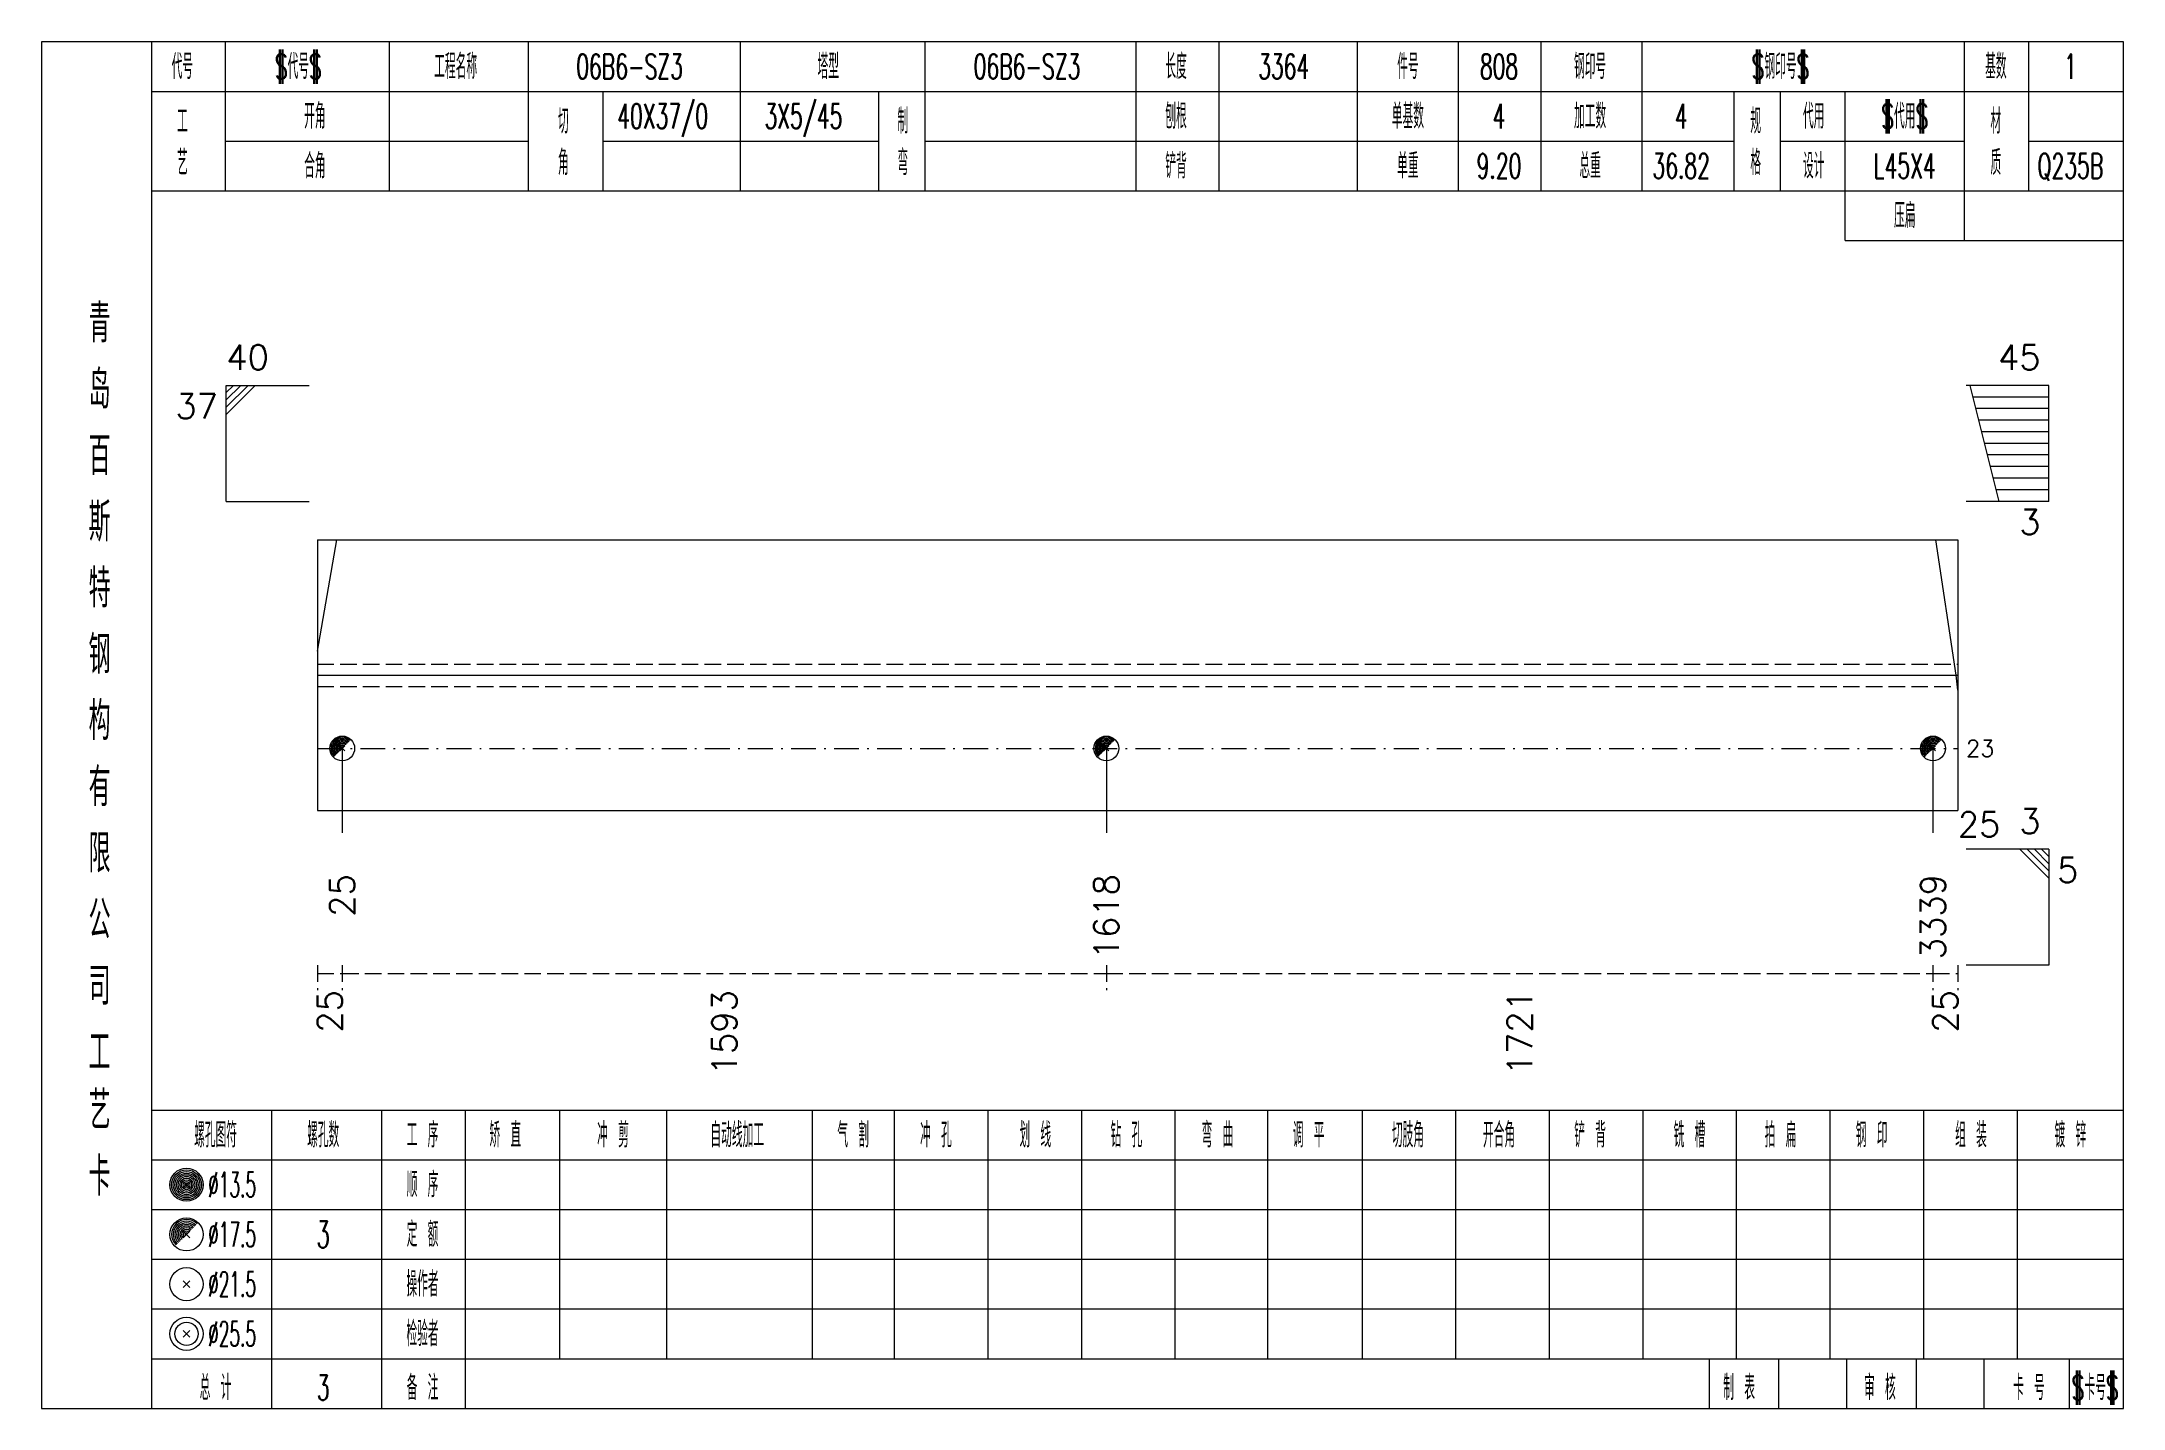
# Model space of a CAD drawing. Extents: x -533 to 8774, y 0 to 7979.
# Drawn here: x 3865.4 to 4116.8, y 2285.4 to 2450.4 of the extents above; entities that cross this region are included whole.
import ezdxf
from ezdxf.enums import TextEntityAlignment as Align

# ---------------------------------------------------------------- set-up
doc = ezdxf.new("R2010")
doc.units = 0
doc.header["$MEASUREMENT"] = 0
doc.linetypes.add('一点画线', pattern=[5.2, 3, -1, 0.2, -1])
doc.linetypes.add('虚线', pattern=[2.75, 2, -0.75])
doc.layers.get('0').update_dxf_attribs({"linetype": 'CONTINUOUS', "lineweight": 25})
for name, color, linetype, lineweight in [('1', 7, 'CONTINUOUS', 25), ('4', 7, 'CONTINUOUS', 25), ('5', 7, 'CONTINUOUS', 25)]:
    doc.layers.add(name, color=color, linetype=linetype, lineweight=lineweight)
doc.styles.get("Standard").update_dxf_attribs({"font": 'simplex.shx', "width": 0.7, "height": 3, "bigfont": 'gbhzfs.shx'})

msp = doc.modelspace()

# ---------------------------------------------------------------- texts
at = {"color": 7, "linetype": 'Continuous', "lineweight": 13}
msp.add_text('40', height=3, dxfattribs=at).set_placement((3887.7, 2409.86), align=Align.BOTTOM_LEFT)
for s, p in [('45', (4106.8, 2409.86)), ('3', (4106.8, 2353.86))]:
    msp.add_text(s, height=3, dxfattribs=at).set_placement(p, align=Align.BOTTOM_RIGHT)
for s, p in [('37', (3886.7, 2407.86)), ('3', (4106.8, 2393.86))]:
    msp.add_text(s, height=3, dxfattribs=at).set_placement(p, align=Align.TOP_RIGHT)
msp.add_text('23', height=2, dxfattribs=at).set_placement((4097.8, 2365.03), align=Align.MIDDLE_LEFT)
msp.add_text('5', height=3, dxfattribs=at).set_placement((4108.8, 2351.86), align=Align.TOP_LEFT)
at = {"color": 8, "linetype": 'Continuous', "lineweight": 9}
for s, p in [('25', (3900.2, 2335.86)), ('1593', (3947.84, 2335.86)), ('1721', (4043.89, 2335.86)), ('25', (4095.3, 2335.86))]:
    msp.add_text(s, height=3, rotation=90, dxfattribs=at).set_placement(p, align=Align.MIDDLE_RIGHT)
at = {"layer": '1', "color": 7, "linetype": 'Continuous', "lineweight": 13}
msp.add_text('25', height=3, dxfattribs=at).set_placement((4096.8, 2355.86), align=Align.MIDDLE_LEFT)
for s, p in [('25', (3901.7, 2349.86)), ('1618', (3993.98, 2349.86)), ('3339', (4093.8, 2349.86))]:
    msp.add_text(s, height=3, rotation=90, dxfattribs=at).set_placement(p, align=Align.MIDDLE_RIGHT)
at = {"layer": '4', "color": 1, "linetype": 'Continuous', "lineweight": 13}
for s, height, width, p in [('代号', 3, 0.6, (3882.4, 2447.36)), ('$代号$', 3, 0.6, (3896.4, 2447.36)), ('工程名称', 3, 0.6, (3915.4, 2447.36)), ('06B6-SZ3', 3, 0.6, (3936.4, 2447.36)), ('塔型', 3, 0.6, (3960.4, 2447.36)), ('06B6-SZ3', 3, 0.6, (3984.4, 2447.36)), ('长度', 3, 0.6, (4002.4, 2447.36)), ('3364', 3, 0.6, (4015.4, 2447.36)), ('件号', 3, 0.6, (4030.4, 2447.36)), ('808', 3, 0.6, (4041.4, 2447.36)), ('钢印号', 3, 0.6, (4052.4, 2447.36)), ('$钢印号$', 3, 0.6, (4075.4, 2447.36)), ('基数', 3, 0.6, (4101.4, 2447.36)), ('1', 3, 0.6, (4110.4, 2447.36)), ('工', 3, 0.6, (3882.4, 2440.76)), ('开角', 3, 0.6, (3898.4, 2441.36)), ('切', 3, 0.6, (3928.4, 2440.76)), ('40X37/0', 3, 0.6, (3940.4, 2441.36)), ('3X5/45', 3, 0.6, (3957.4, 2441.36)), ('制', 3, 0.6, (3969.4, 2440.76)), ('刨根', 3, 0.6, (4002.4, 2441.36)), ('单基数', 3, 0.6, (4030.4, 2441.36)), ('4', 3, 0.6, (4041.4, 2441.36)), ('加工数', 3, 0.6, (4052.4, 2441.36)), ('4', 3, 0.6, (4063.4, 2441.36)), ('规', 3, 0.6, (4072.4, 2440.76)), ('代用', 3, 0.6, (4079.4, 2441.36)), ('$代用$', 3, 0.6, (4090.4, 2441.36)), ('材', 3, 0.6, (4101.4, 2440.76)), ('艺', 3, 0.6, (3882.4, 2435.76)), ('合角', 3, 0.6, (3898.4, 2435.36)), ('角', 3, 0.6, (3928.4, 2435.76)), ('弯', 3, 0.6, (3969.4, 2435.76)), ('铲背', 3, 0.6, (4002.4, 2435.36)), ('单重', 3, 0.6, (4030.4, 2435.36)), ('9.20', 3, 0.6, (4041.4, 2435.36)), ('总重', 3, 0.6, (4052.4, 2435.36)), ('36.82', 3, 0.6, (4063.4, 2435.36)), ('格', 3, 0.6, (4072.4, 2435.76)), ('设计', 3, 0.6, (4079.4, 2435.36)), ('L45X4', 3, 0.6, (4090.4, 2435.36)), ('质', 3, 0.6, (4101.4, 2435.76)), ('Q235B', 3, 0.6, (4110.4, 2435.36)), ('压扁', 3, 0.6, (4090.4, 2429.36)), ('青', 4.6, 0.8, (3872.4, 2416.36)), ('岛', 4.6, 0.8, (3872.4, 2408.36)), ('百', 4.6, 0.8, (3872.4, 2400.36)), ('斯', 4.6, 0.8, (3872.4, 2392.36)), ('特', 4.6, 0.8, (3872.4, 2384.36)), ('钢', 4.6, 0.8, (3872.4, 2376.36)), ('构', 4.6, 0.8, (3872.4, 2368.36)), ('有', 4.6, 0.8, (3872.4, 2360.36)), ('限', 4.6, 0.8, (3872.4, 2352.36)), ('公', 4.6, 0.8, (3872.4, 2344.36)), ('司', 4.6, 0.8, (3872.4, 2336.36)), ('工', 4.6, 0.8, (3872.4, 2328.36)), ('艺', 4.6, 0.8, (3872.4, 2321.36)), ('螺孔图符', 3, 0.6, (3886.4, 2318.36)), ('螺孔数', 3, 0.6, (3899.4, 2318.36)), ('工 序', 3, 0.6, (3911.4, 2318.36)), ('矫 直', 3, 0.6, (3921.4, 2318.36)), ('冲 剪', 3, 0.6, (3934.4, 2318.36)), ('自动线加工', 3, 0.6, (3949.4, 2318.36)), ('气 割', 3, 0.6, (3963.4, 2318.36)), ('冲 孔', 3, 0.6, (3973.4, 2318.36)), ('划 线', 3, 0.6, (3985.4, 2318.36)), ('钻 孔', 3, 0.6, (3996.4, 2318.36)), ('弯 曲', 3, 0.6, (4007.4, 2318.36)), ('调 平', 3, 0.6, (4018.4, 2318.36)), ('切肢角', 3, 0.6, (4030.4, 2318.36)), ('开合角', 3, 0.6, (4041.4, 2318.36)), ('铲 背', 3, 0.6, (4052.4, 2318.36)), ('铣 槽', 3, 0.6, (4064.4, 2318.36)), ('拍 扁', 3, 0.6, (4075.4, 2318.36)), ('钢 印', 3, 0.6, (4086.4, 2318.36)), ('组 装', 3, 0.6, (4098.4, 2318.36)), ('镀 锌', 3, 0.6, (4110.4, 2318.36)), ('卡', 4.6, 0.8, (3872.4, 2313.36)), ('%%C13.5', 3, 0.5, (3888.4, 2312.36)), ('顺 序', 3, 0.6, (3911.4, 2312.36)), ('%%C17.5', 3, 0.5, (3888.4, 2306.36)), ('3', 3.2, 0.6, (3899.4, 2306.36)), ('定 额', 3, 0.6, (3911.4, 2306.36)), ('%%C21.5', 3, 0.5, (3888.4, 2300.36)), ('操作者', 3, 0.6, (3911.4, 2300.36)), ('%%C25.5', 3, 0.5, (3888.4, 2294.36)), ('检验者', 3, 0.6, (3911.4, 2294.36)), ('总 计', 3, 0.6, (3886.4, 2287.86)), ('3', 3, 0.6, (3899.4, 2287.86)), ('备 注', 3, 0.6, (3911.4, 2287.86)), ('制 表', 3, 0.6, (4070.4, 2287.86)), ('审 核', 3, 0.6, (4087.4, 2287.86)), ('卡 号', 3, 0.6, (4105.4, 2287.86)), ('$卡号$', 3, 0.6, (4113.4, 2287.86))]:
    msp.add_text(s, height=height, dxfattribs=dict(at, width=width)).set_placement(p, align=Align.MIDDLE_CENTER)

# ---------------------------------------------------------------- blocks, each defined once
blk = doc.blocks.new('孔17.5')
at = {"layer": '5', "color": 7, "linetype": 'Continuous', "lineweight": 0}
for p, q in [((-0.2, -0.2), (0.2, 0.2)), ((-0.2, 0.2), (0.2, -0.2))]:
    blk.add_line(p, q, dxfattribs=at)
at = {"layer": '5', "color": 7, "linetype": 'Continuous', "lineweight": 13}
blk.add_circle((0, 0), 1, dxfattribs=at)
for radius in [0.9, 0.8, 0.7, 0.6, 0.5, 0.4, 0.3, 0.2, 0.1]:
    blk.add_arc((0, 0), radius, 45, 225, dxfattribs=at)

# ---------------------------------------------------------------- linework, layer by layer
at = {"color": 7, "linetype": 'Continuous', "lineweight": 13}
for p, q in [((3887.7, 2408.86), (3897.7, 2408.86)), ((3887.7, 2394.86), (3887.7, 2408.86)), ((3888.58, 2408.86), (3887.7, 2407.99)), ((3889.45, 2408.86), (3887.7, 2407.11)), ((3890.33, 2408.86), (3887.7, 2406.24)), ((3891.2, 2408.86), (3887.7, 2405.36)), ((4107.8, 2408.86), (4097.8, 2408.86)), ((4101.8, 2394.86), (4098.3, 2408.86)), ((4107.8, 2394.86), (4107.8, 2408.86)), ((4107.8, 2407.46), (4098.65, 2407.46)), ((4107.8, 2406.06), (4099, 2406.06)), ((4107.8, 2404.66), (4099.35, 2404.66)), ((4107.8, 2403.26), (4099.7, 2403.26)), ((4107.8, 2401.86), (4100.05, 2401.86)), ((4107.8, 2400.46), (4100.4, 2400.46)), ((4107.8, 2399.06), (4100.75, 2399.06)), ((4107.8, 2397.66), (4101.1, 2397.66)), ((4107.8, 2396.26), (4101.45, 2396.26)), ((3887.7, 2394.86), (3897.7, 2394.86)), ((4107.8, 2394.86), (4097.8, 2394.86)), ((3898.7, 2376.77), (3901.06, 2390.2)), ((4096.62, 2373.86), (4094.15, 2390.2)), ((4096.8, 2372.05), (4096.62, 2373.86)), ((3901.7, 2365.03), (3901.7, 2354.86)), ((3993.98, 2365.03), (3993.98, 2354.86)), ((4093.8, 2365.03), (4093.8, 2354.86)), ((4107.8, 2352.86), (4097.8, 2352.86)), ((4104.3, 2352.86), (4107.8, 2349.36)), ((4105.18, 2352.86), (4107.8, 2350.24)), ((4106.05, 2352.86), (4107.8, 2351.11)), ((4106.93, 2352.86), (4107.8, 2351.99)), ((4107.8, 2352.86), (4107.8, 2338.86)), ((4107.8, 2338.86), (4097.8, 2338.86))]:
    msp.add_line(p, q, dxfattribs=at)
at = {"color": 7, "linetype": 'Continuous', "lineweight": 18}
for p, q in [((3898.7, 2390.2), (3898.7, 2357.53)), ((3898.7, 2390.2), (4096.8, 2390.2)), ((4096.8, 2390.2), (4096.8, 2357.53)), ((3898.7, 2373.86), (4096.8, 2373.86))]:
    msp.add_line(p, q, dxfattribs=at)
at = {"color": 1, "linetype": '虚线', "lineweight": 18}
for p, q in [((3898.7, 2375.2), (4096.8, 2375.2)), ((3898.7, 2372.53), (4096.8, 2372.53))]:
    msp.add_line(p, q, dxfattribs=at)
at = {"color": 3, "linetype": '一点画线', "lineweight": 13}
msp.add_line((3898.7, 2365.03), (4096.8, 2365.03), dxfattribs=at)
at = {"color": 8, "linetype": '虚线', "lineweight": 9}
for p, q in [((3898.7, 2338.86), (3898.7, 2335.86)), ((3901.7, 2338.86), (3901.7, 2335.86)), ((3901.7, 2338.86), (3901.7, 2335.86)), ((3993.98, 2338.86), (3993.98, 2335.86)), ((3993.98, 2338.86), (3993.98, 2335.86)), ((4093.8, 2338.86), (4093.8, 2335.86)), ((4093.8, 2338.86), (4093.8, 2335.86)), ((4096.8, 2338.86), (4096.8, 2335.86)), ((3898.7, 2337.86), (3901.7, 2337.86)), ((3901.7, 2337.86), (3993.98, 2337.86)), ((3993.98, 2337.86), (4093.8, 2337.86)), ((4093.8, 2337.86), (4096.8, 2337.86))]:
    msp.add_line(p, q, dxfattribs=at)
at = {"layer": '1', "color": 7, "linetype": 'Continuous', "lineweight": 18}
msp.add_line((3898.7, 2357.53), (4096.8, 2357.53), dxfattribs=at)
at = {"layer": '4', "color": 1, "linetype": 'Continuous', "lineweight": 18}
for p, q in [((3878.7, 2285.36), (3878.7, 2450.36)), ((3887.6, 2432.36), (3887.6, 2450.36)), ((3907.4, 2432.36), (3907.4, 2450.36)), ((3924.2, 2432.36), (3924.2, 2450.36)), ((3949.8, 2432.36), (3949.8, 2450.36)), ((3972.1, 2432.36), (3972.1, 2450.36)), ((3997.6, 2432.36), (3997.6, 2450.36)), ((4007.6, 2432.36), (4007.6, 2450.36)), ((4024.3, 2432.36), (4024.3, 2450.36)), ((4036.5, 2432.36), (4036.5, 2450.36)), ((4046.5, 2432.36), (4046.5, 2450.36)), ((4058.7, 2432.36), (4058.7, 2450.36)), ((4097.6, 2426.36), (4097.6, 2450.36)), ((4105.4, 2432.36), (4105.4, 2450.36)), ((3878.7, 2444.36), (4116.8, 2444.36)), ((3933.2, 2432.36), (3933.2, 2444.36)), ((3966.5, 2432.36), (3966.5, 2444.36)), ((4069.8, 2432.36), (4069.8, 2444.36)), ((4075.4, 2432.36), (4075.4, 2444.36)), ((4083.2, 2426.36), (4083.2, 2444.36)), ((3887.6, 2438.36), (3924.2, 2438.36)), ((3933.2, 2438.36), (3966.5, 2438.36)), ((3972.1, 2438.36), (4069.8, 2438.36)), ((4075.4, 2438.36), (4097.6, 2438.36)), ((4105.4, 2438.36), (4116.8, 2438.36)), ((3878.7, 2432.36), (4116.8, 2432.36)), ((4083.2, 2426.36), (4116.8, 2426.36)), ((3878.7, 2321.36), (4116.8, 2321.36)), ((3893.2, 2285.36), (3893.2, 2321.36)), ((3906.5, 2285.36), (3906.5, 2321.36)), ((3916.6, 2285.36), (3916.6, 2321.36)), ((3928, 2291.36), (3928, 2321.36)), ((3940.9, 2291.36), (3940.9, 2321.36)), ((3958.5, 2291.36), (3958.5, 2321.36)), ((3968.4, 2291.36), (3968.4, 2321.36)), ((3979.7, 2291.36), (3979.7, 2321.36)), ((3991, 2291.36), (3991, 2321.36)), ((4002.3, 2291.36), (4002.3, 2321.36)), ((4013.5, 2291.36), (4013.5, 2321.36)), ((4024.9, 2291.36), (4024.9, 2321.36)), ((4036.2, 2291.36), (4036.2, 2321.36)), ((4047.5, 2291.36), (4047.5, 2321.36)), ((4058.8, 2291.36), (4058.8, 2321.36)), ((4070.1, 2291.36), (4070.1, 2321.36)), ((4081.4, 2291.36), (4081.4, 2321.36)), ((4092.7, 2291.36), (4092.7, 2321.36)), ((4104, 2291.36), (4104, 2321.36)), ((3878.7, 2315.36), (4116.8, 2315.36)), ((3878.7, 2309.36), (4116.8, 2309.36)), ((3878.7, 2303.36), (4116.8, 2303.36)), ((3878.7, 2297.36), (4116.8, 2297.36)), ((3878.7, 2291.36), (4116.8, 2291.36)), ((4066.8, 2285.36), (4066.8, 2291.36)), ((4075.2, 2285.36), (4075.2, 2291.36)), ((4083.4, 2285.36), (4083.4, 2291.36)), ((4091.8, 2285.36), (4091.8, 2291.36)), ((4100, 2285.36), (4100, 2291.36)), ((4110.3, 2285.36), (4110.3, 2291.36))]:
    msp.add_line(p, q, dxfattribs=at)
at = {"layer": '4', "color": 7, "linetype": 'Continuous', "lineweight": 13}
for p, q in [((3882.7, 2312.16), (3883.1, 2312.56)), ((3883.1, 2312.16), (3882.7, 2312.56)), ((3882.5, 2299.96), (3883.3, 2300.76)), ((3883.3, 2299.96), (3882.5, 2300.76)), ((3882.5, 2293.96), (3883.3, 2294.76)), ((3883.3, 2293.96), (3882.5, 2294.76))]:
    msp.add_line(p, q, dxfattribs=at)
at = {"layer": '4', "color": 7, "linetype": 'Continuous', "lineweight": 0}
for p, q in [((3882.5, 2305.96), (3883.3, 2306.76)), ((3882.5, 2306.76), (3883.3, 2305.96))]:
    msp.add_line(p, q, dxfattribs=at)
at = {"layer": '4', "color": 1, "linetype": 'Continuous', "lineweight": 18}
msp.add_lwpolyline([(3865.4, 2450.36), (3865.4, 2285.36), (4116.8, 2285.36), (4116.8, 2450.36)], close=True, dxfattribs=at)
at = {"layer": '4', "color": 7, "linetype": 'Continuous', "lineweight": 13}
for centre, radius in [((3882.9, 2312.36), 2), ((3882.9, 2312.36), 1.8), ((3882.9, 2312.36), 1.6), ((3882.9, 2312.36), 1.4), ((3882.9, 2312.36), 1.2), ((3882.9, 2312.36), 1), ((3882.9, 2312.36), 0.8), ((3882.9, 2312.36), 0.6), ((3882.9, 2312.36), 0.4), ((3882.9, 2312.36), 0.2), ((3882.9, 2306.36), 2), ((3882.9, 2300.36), 2), ((3882.9, 2294.36), 2), ((3882.9, 2294.36), 1.4)]:
    msp.add_circle(centre, radius, dxfattribs=at)
for radius in [1.8, 1.6, 1.4, 1.2, 1, 0.8, 0.6, 0.4, 0.2]:
    msp.add_arc((3882.9, 2306.36), radius, 45, 225, dxfattribs=at)

# ---------------------------------------------------------------- block references
at = {"layer": '1', "color": 7, "linetype": 'Continuous', "lineweight": 13, "xscale": 1.5, "yscale": 1.5, "zscale": 1.5}
for p in [(3901.7, 2365.03), (3993.98, 2365.03), (4093.8, 2365.03)]:
    msp.add_blockref('孔17.5', p, dxfattribs=at)

msp.set_redraw_order([(e.dxf.handle, doc.entitydb.next_handle()) for e in msp.query("TEXT MTEXT ATTDEF DIMENSION ARC_DIMENSION")])  # texts and dimensions are drawn at this point

doc.saveas('drawing.dxf')
